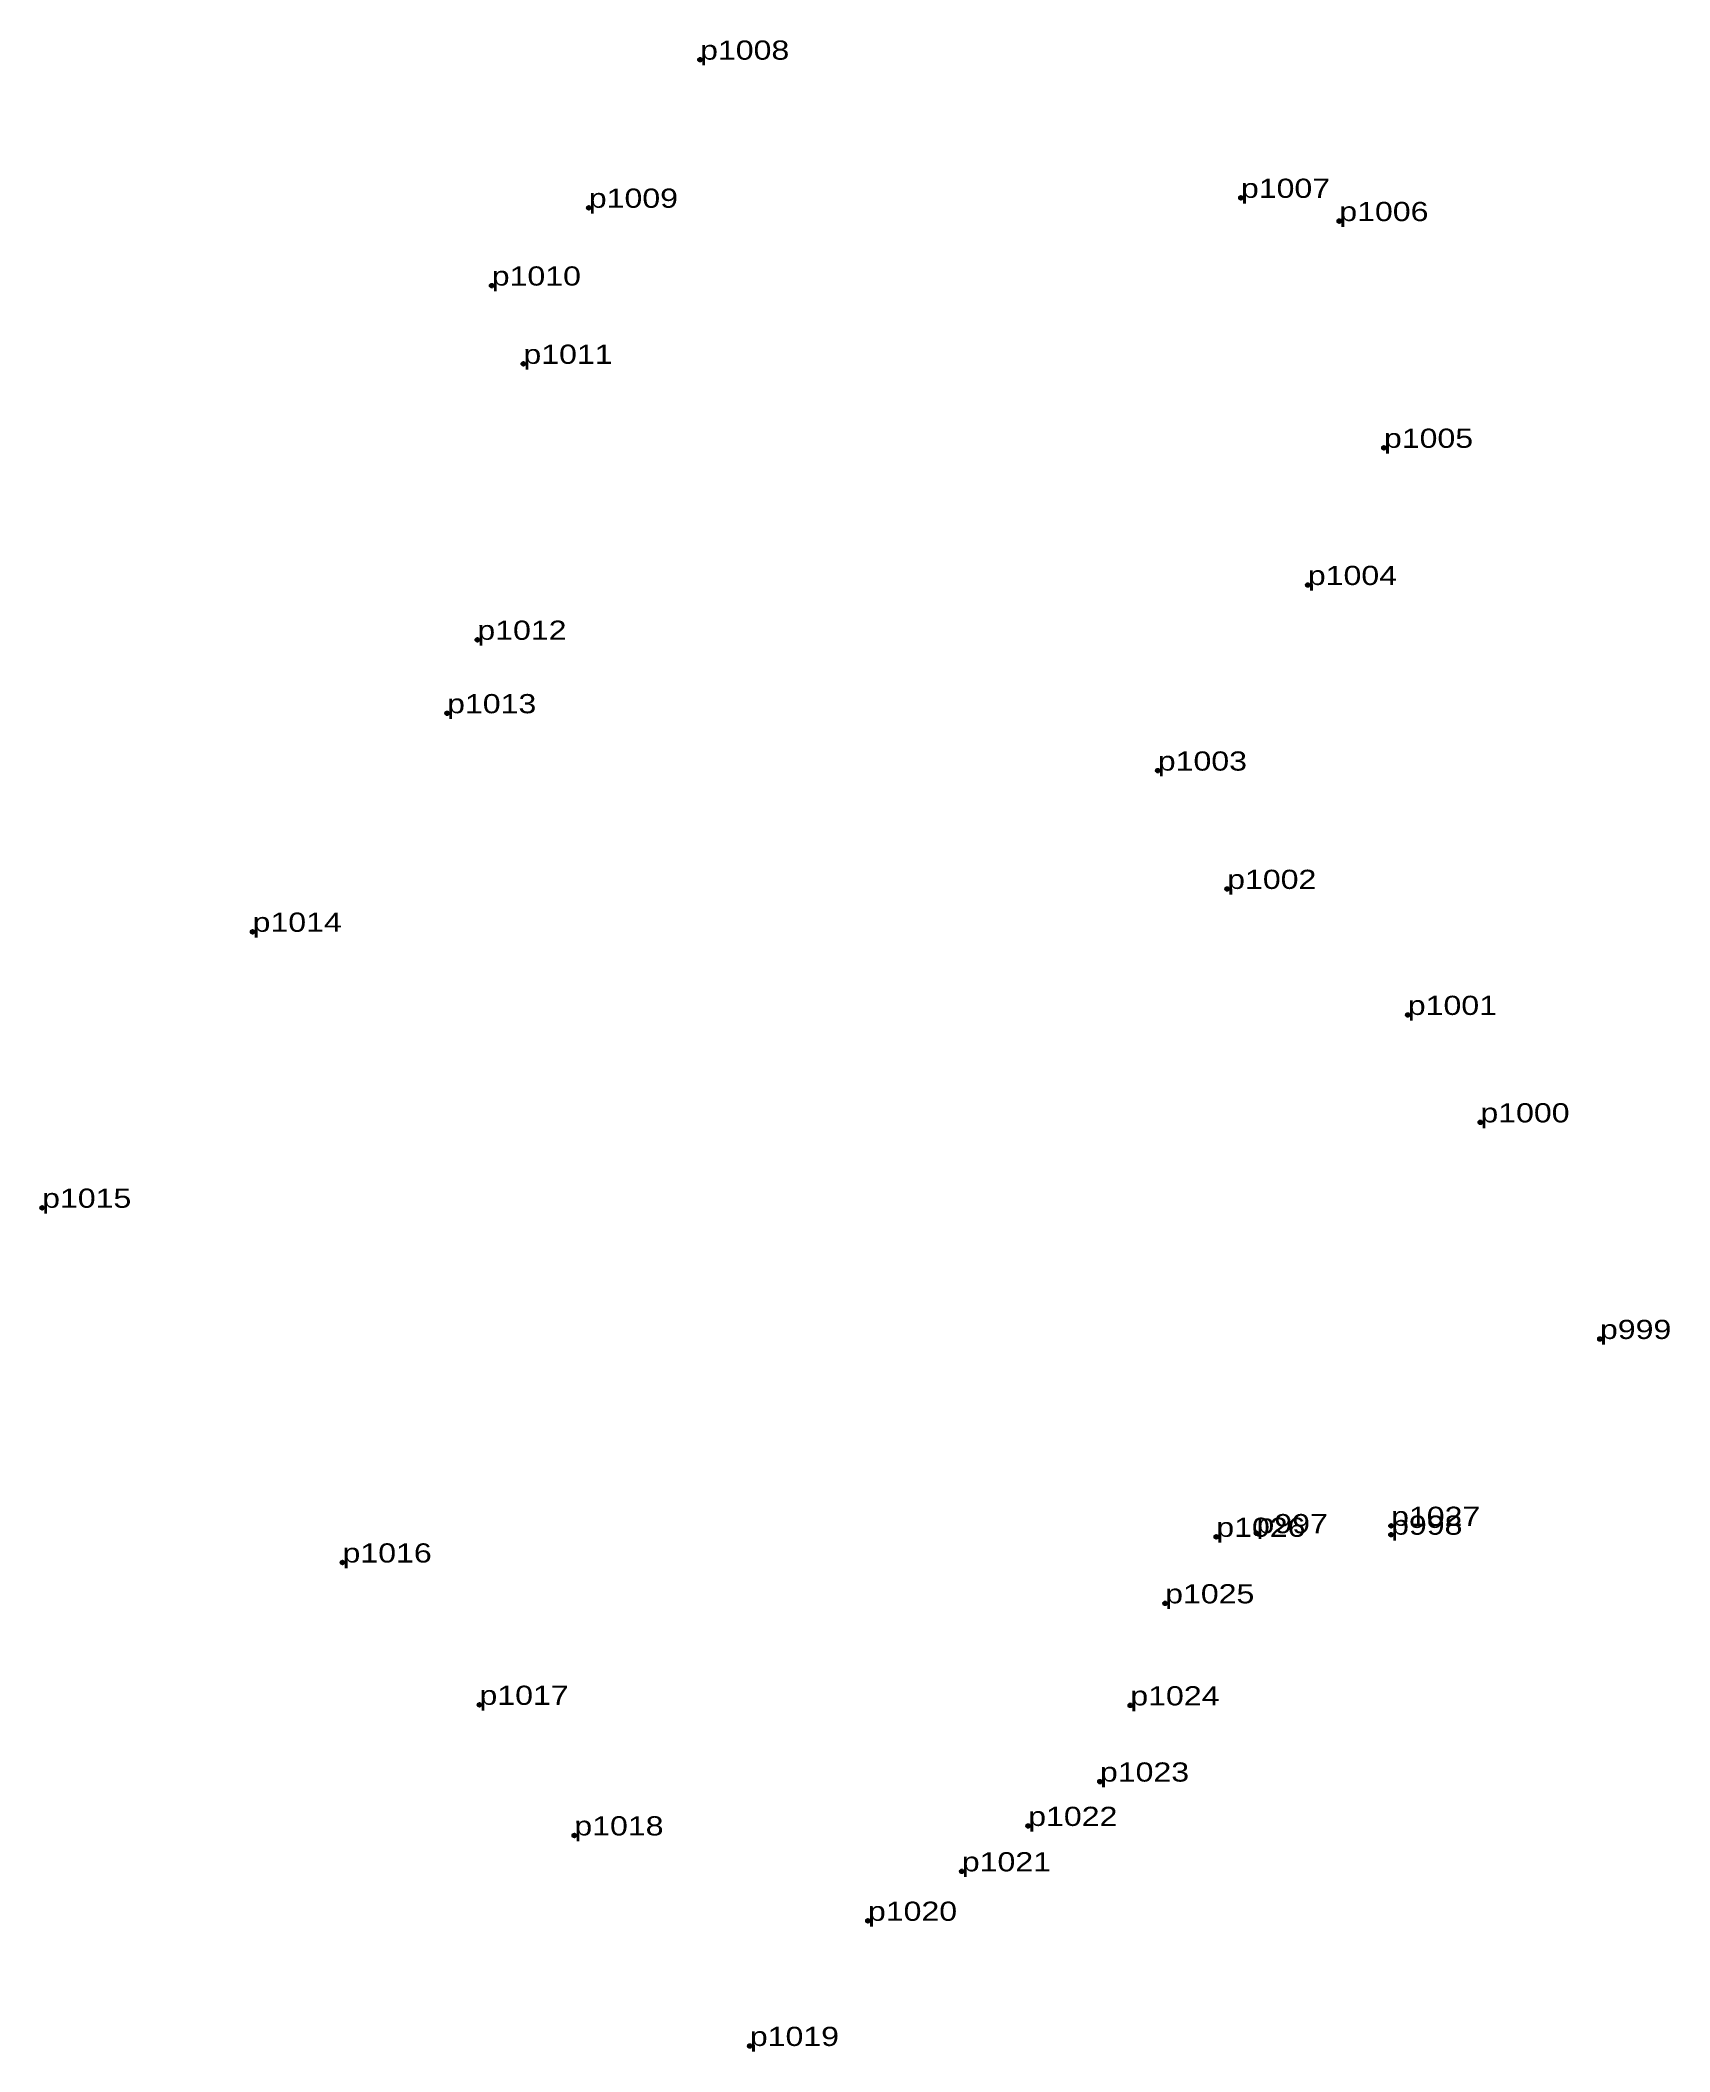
# Model space of a CAD drawing. Header units: metres. Extents: x 543607 to 546308, y 1834524 to 1839461.
# Drawn here: x 545280.1 to 545433.1, y 1834523.9 to 1834712.6 of the extents above; entities that cross this region are included whole.
import ezdxf

# ---------------------------------------------------------------- set-up
doc = ezdxf.new("R2010")
doc.units = ezdxf.units.M
doc.header["$LTSCALE"] = 0.72
doc.header["$PDMODE"] = 32
doc.header["$PDSIZE"] = 0.36
doc.layers.add('12', color=7, linetype='Continuous')
doc.layers.add('7', color=7, linetype='Continuous')

msp = doc.modelspace()

# ---------------------------------------------------------------- texts
at = {"layer": '12', "width": 1.25}
for s, p in [('p1008', (545342.06, 1834710.81)), ('p1007', (545392.81, 1834697.85)), ('p1009', (545331.62, 1834696.92)), ('p1006', (545402.04, 1834695.67)), ('p1010', (545322.51, 1834689.62)), ('p1011', (545325.48, 1834682.28)), ('p1005', (545406.23, 1834674.4)), ('p1004', (545399.09, 1834661.53)), ('p1012', (545321.16, 1834656.39)), ('p1013', (545318.32, 1834649.5)), ('p1003', (545385.01, 1834644.12)), ('p1002', (545391.52, 1834633.02)), ('p1014', (545300.07, 1834629)), ('p1001', (545408.47, 1834621.2)), ('p1000', (545415.28, 1834611.12)), ('p1015', (545280.32, 1834603.11)), ('p999', (545426.5, 1834590.8)), ('p1027', (545406.9, 1834573.27)), ('p1026', (545390.5, 1834572.24)), ('p997', (545394.27, 1834572.58)), ('p998', (545406.9, 1834572.44)), ('p1016', (545308.51, 1834569.83)), ('p1025', (545385.7, 1834566)), ('p1017', (545321.36, 1834556.48)), ('p1024', (545382.43, 1834556.43)), ('p1023', (545379.58, 1834549.28)), ('p1022', (545372.85, 1834545.12)), ('p1018', (545330.26, 1834544.23)), ('p1021', (545366.62, 1834540.86)), ('p1020', (545357.81, 1834536.22)), ('p1019', (545346.73, 1834524.48))]:
    msp.add_text(s, height=1.8, dxfattribs=at).set_placement(p)

# ---------------------------------------------------------------- linework, layer by layer
at = {"layer": '7'}
for p in [(545342.06, 1834710.81), (545392.81, 1834697.85), (545331.62, 1834696.92), (545402.04, 1834695.67), (545322.51, 1834689.62), (545325.48, 1834682.28), (545406.23, 1834674.4), (545399.09, 1834661.53), (545321.16, 1834656.39), (545318.32, 1834649.5), (545385.01, 1834644.12), (545391.52, 1834633.02), (545300.07, 1834629), (545408.47, 1834621.2), (545415.28, 1834611.12), (545280.32, 1834603.11), (545426.5, 1834590.8), (545406.9, 1834573.27), (545390.5, 1834572.24), (545394.27, 1834572.58), (545406.9, 1834572.44), (545308.51, 1834569.83), (545385.7, 1834566), (545321.36, 1834556.48), (545382.43, 1834556.43), (545379.58, 1834549.28), (545372.85, 1834545.12), (545330.26, 1834544.23), (545366.62, 1834540.86), (545357.81, 1834536.22), (545346.73, 1834524.48)]:
    msp.add_point(p, dxfattribs=at)

msp.set_redraw_order([(e.dxf.handle, doc.entitydb.next_handle()) for e in msp.query("TEXT MTEXT ATTDEF DIMENSION ARC_DIMENSION")])  # texts and dimensions are drawn at this point

doc.saveas('drawing.dxf')
